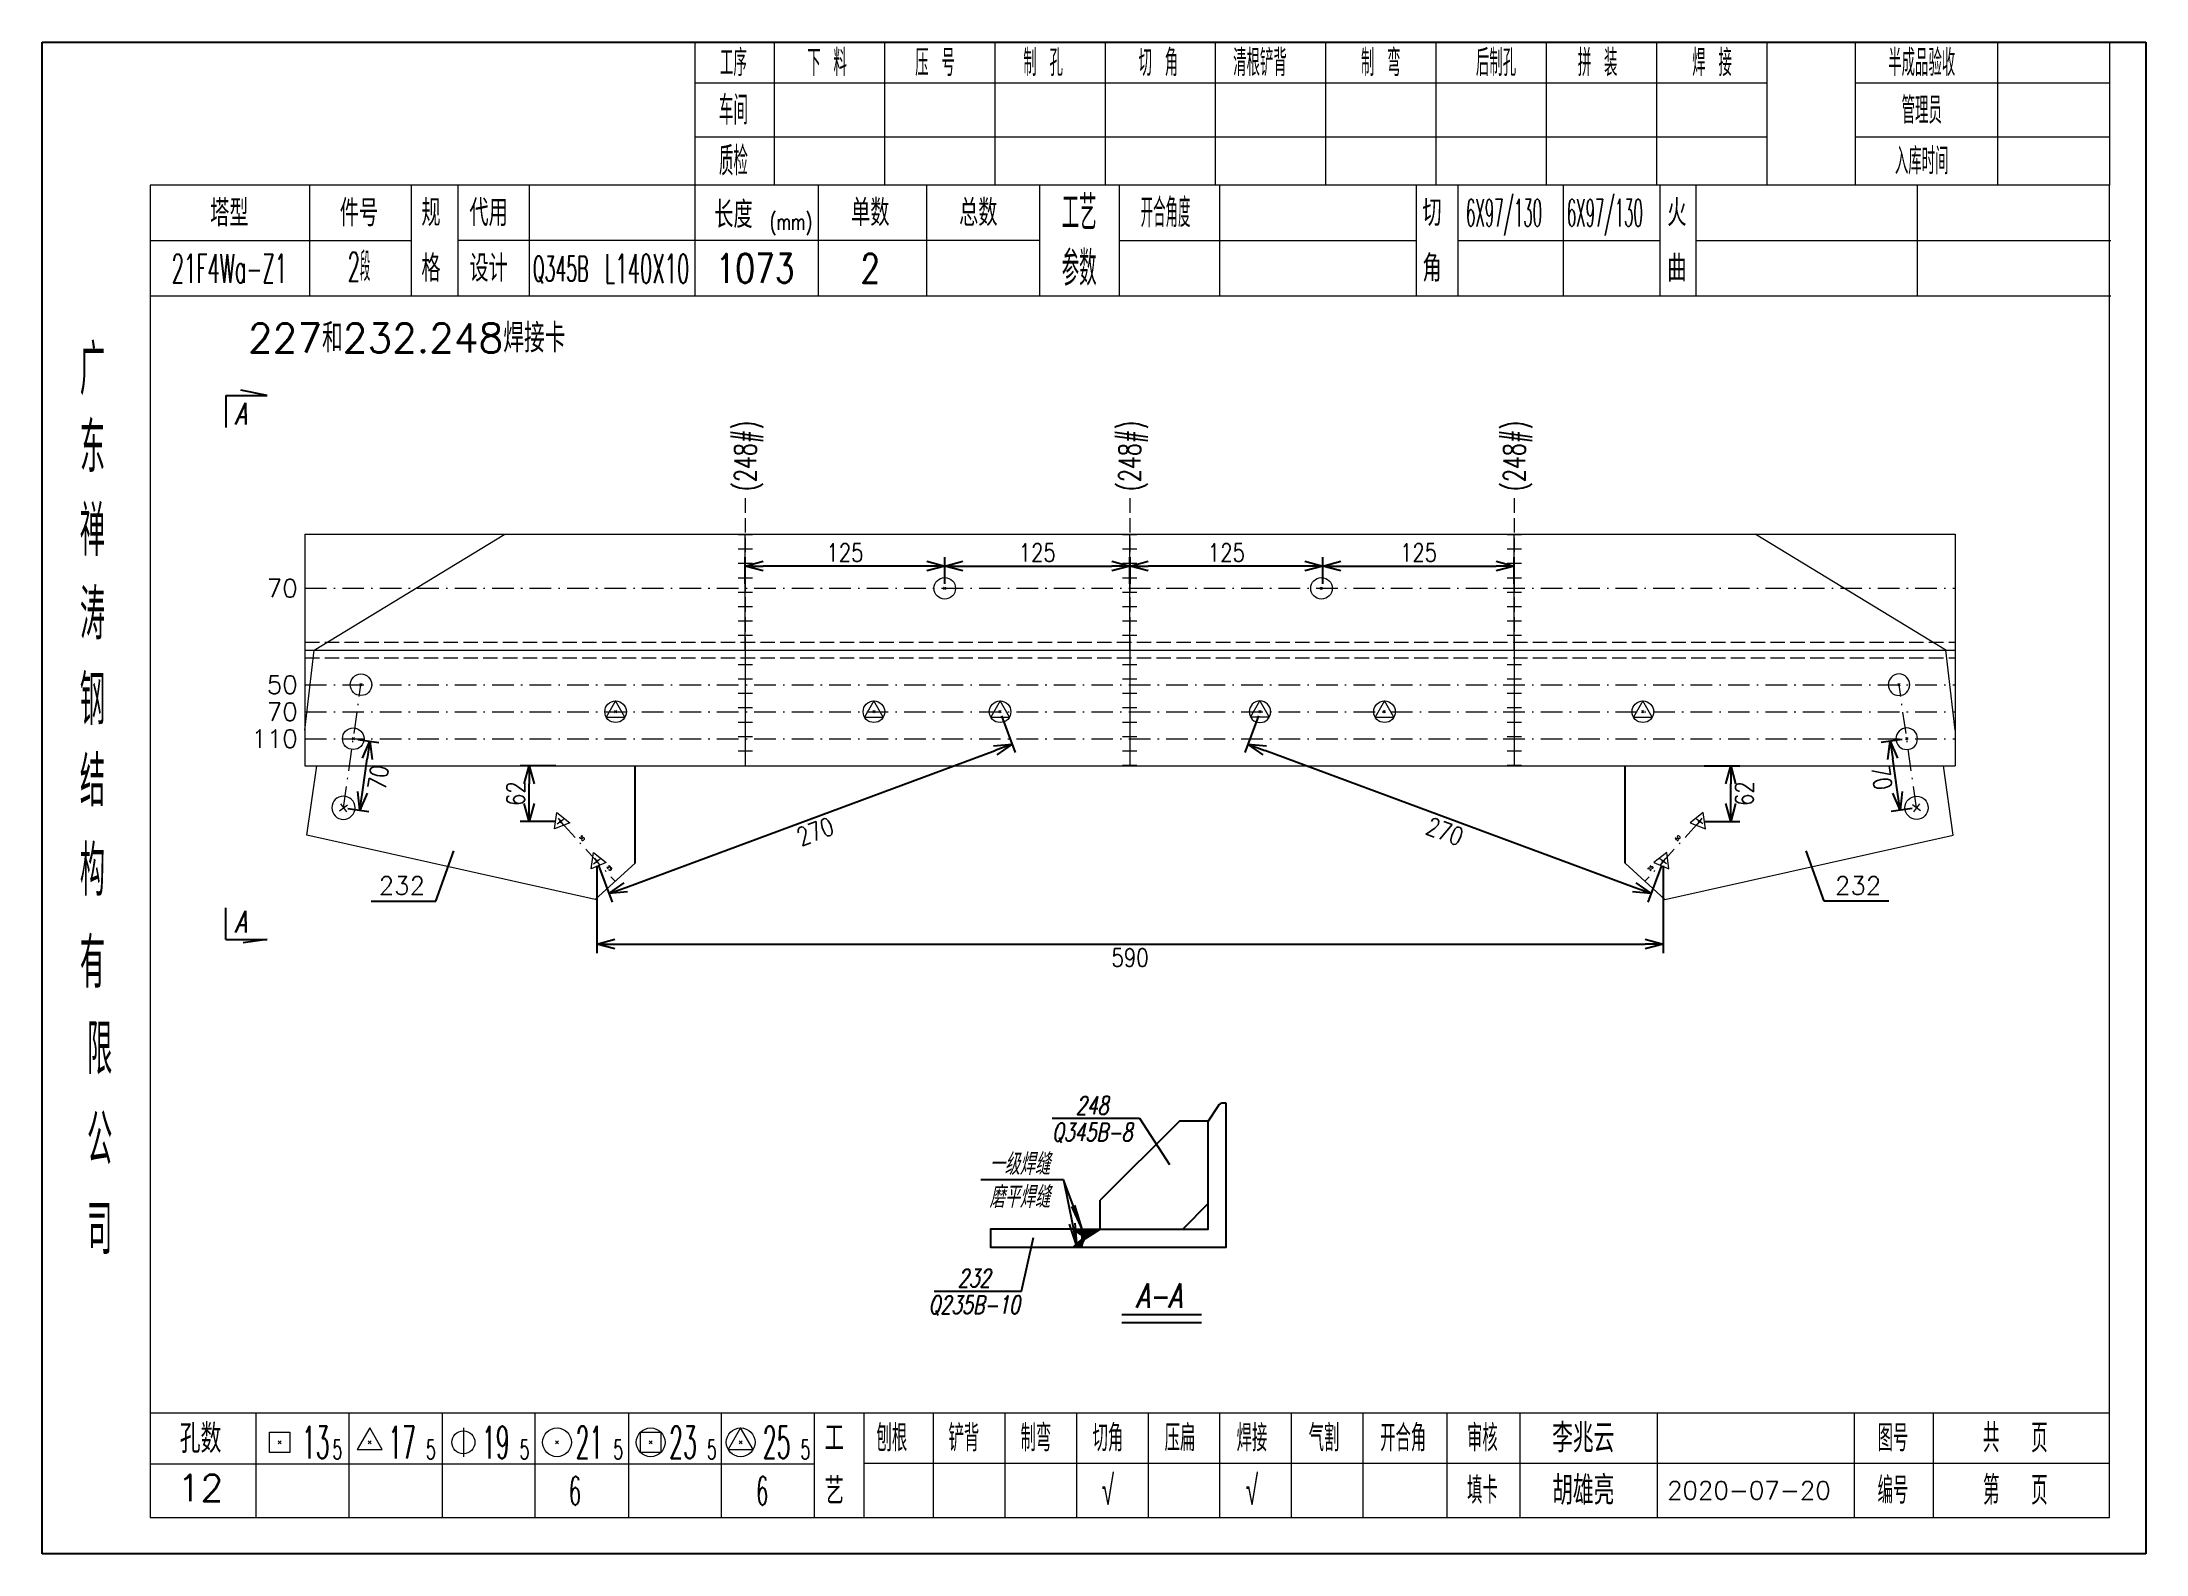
# Model space of a CAD drawing. Extents: x 1310 to 15542, y -76 to 8381.
# Drawn here: x 14001.6 to 14293.8, y 5083.7 to 5293.7 of the extents above; entities that cross this region are included whole.
import ezdxf
from ezdxf.enums import TextEntityAlignment as Align

# ---------------------------------------------------------------- set-up
doc = ezdxf.new("R2010")
doc.units = 0
doc.header["$MEASUREMENT"] = 0
doc.linetypes.add('一点画线', pattern=[5.2, 3, -1, 0.2, -1])
doc.linetypes.add('虚线', pattern=[2.75, 2, -0.75])
doc.layers.get('0').update_dxf_attribs({"linetype": 'CONTINUOUS', "lineweight": 25})
doc.layers.get('Defpoints').update_dxf_attribs({"linetype": 'CONTINUOUS'})
for name, color, linetype, lineweight in [('1', 7, 'CONTINUOUS', 25), ('2', 7, 'CONTINUOUS', 25), ('4', 7, 'CONTINUOUS', 25), ('5', 7, 'CONTINUOUS', 25)]:
    doc.layers.add(name, color=color, linetype=linetype, lineweight=lineweight)
doc.layers.add('12', color=7, linetype='CONTINUOUS')
doc.styles.add('DimFont', font='simplex.shx', dxfattribs={"width": 0.8, "bigfont": 'gbhzfs.shx'})
doc.styles.add('HZ', font='txt.shx', dxfattribs={"width": 0.7, "oblique": 12, "bigfont": 'hztxt.shx'})
doc.styles.get("Standard").update_dxf_attribs({"font": 'simplex.shx', "width": 0.7, "height": 3, "bigfont": 'gbhzfs.shx'})
doc.dimstyles.new('DHDxfDimStyleOpen30', dxfattribs={"dimtxt": 2.5, "dimasz": 2.5, "dimexe": 1.25, "dimexo": 0.625, "dimtad": 2, "dimtxsty": 'DimFont', "dimblk": 'OPEN30', "dimblk1": 'OPEN30', "dimblk2": 'OPEN30', "dimcen": 2.5, "dimadec": 0, "dimazin": 0, "dimtfac": 1, "dimtmove": 0, "dimatfit": 3, "dimfxl": 0, "dimarcsym": 0})

msp = doc.modelspace()

# ---------------------------------------------------------------- texts
at = {"color": 7, "linetype": 'Continuous', "lineweight": 13}
for s, p in [('70', (14037.122, 5217.818)), ('50', (14037.122, 5204.426)), ('70', (14037.122, 5200.676)), ('110', (14037.122, 5196.926)), ('232', (14054.8, 5176.522)), ('232', (14257.002, 5176.522))]:
    msp.add_text(s, height=2.5, dxfattribs=at).set_placement(p, align=Align.MIDDLE_RIGHT)
at = {"layer": '1', "color": 6, "style": 'HZ', "oblique": 12, "width": 0.7}
for s, p in [('一级焊缝', (14137.346, 5136.347)), ('磨平焊缝', (14137.346, 5131.775))]:
    msp.add_text(s, height=3, dxfattribs=at).set_placement(p, align=Align.CENTER)
at = {"layer": '12', "color": 140, "style": 'HZ', "oblique": 12, "width": 0.7}
for s, height, p in [('A', 3, (14029.217, 5240.588)), ('A', 3, (14029.217, 5170.019)), ('248', 2.5, (14147.436, 5144.756)), ('Q345B-8', 2.5, (14147.436, 5141.051)), ('232', 2.5, (14131.051, 5120.765)), ('A-A', 3.4, (14156.667, 5117.885)), ('Q235B-10', 2.5, (14131.051, 5117.06))]:
    msp.add_text(s, height=height, dxfattribs=at).set_placement(p, align=Align.CENTER)
at = {"layer": '2', "color": 7, "linetype": 'Continuous', "lineweight": 13, "width": 0.7}
for p in [(14099.269, 5231.318), (14152.655, 5231.318), (14206.04, 5231.318)]:
    msp.add_text('(248#)', height=3, rotation=90, dxfattribs=at).set_placement(p, align=Align.MIDDLE_LEFT)
at = {"layer": '2', "color": 7, "linetype": 'Continuous', "lineweight": 13}
for s, rotation, p in [('50', 311.8699, (14076.35, 5182.876)), ('50', 48.1301, (14229.023, 5182.876)), ('25', 311.8699, (14080.142, 5178.722)), ('25', 48.1301, (14225.231, 5178.722))]:
    msp.add_text(s, height=0.45, rotation=rotation, dxfattribs=at).set_placement(p, align=Align.BOTTOM_CENTER)
at = {"layer": '4', "color": 1, "linetype": 'Continuous', "lineweight": 25}
for s, height, width, p in [('工序', 3.7, 0.7, (14097.622, 5290.811)), ('下 料', 3.7, 0.7, (14110.622, 5290.811)), ('压 号', 3.7, 0.7, (14125.622, 5290.811)), ('制 孔', 3.7, 0.7, (14140.622, 5290.811)), ('切 角', 3.7, 0.7, (14156.622, 5290.811)), ('清根铲背 ', 3.7, 0.7, (14171.622, 5290.811)), (' 制 弯', 3.7, 0.7, (14186.622, 5290.811)), (' 后制孔', 3.7, 0.7, (14202.622, 5290.811)), ('拼 装', 3.7, 0.7, (14217.622, 5290.811)), (' 焊 接', 3.7, 0.7, (14232.622, 5290.811)), ('半成品验收', 3.7, 0.7, (14262.622, 5290.811)), ('车间', 4, 0.7, (14097.622, 5284.211)), ('管理员', 3.7, 0.7, (14262.622, 5284.211)), ('质检', 4, 0.7, (14097.622, 5277.151)), ('入库时间', 3.7, 0.7, (14262.622, 5277.151)), ('(mm)', 2.24, 0.7, (14105.622, 5268.711)), ('工艺', 4.8, 0.7, (14145.622, 5269.971)), ('开合角度', 4, 0.6, (14157.622, 5269.971)), ('6X97/130', 3.8, 0.4, (14204.622, 5269.971)), ('6X97/130', 3.8, 0.4, (14218.622, 5269.971)), ('21F4Wa-Z1', 4, 0.5, (14027.622, 5262.231)), ('2段', 4, 0.5, (14045.622, 5262.481)), ('L140X10', 4, 0.5, (14085.622, 5262.211)), ('1073', 4, 0.8, (14100.622, 5262.261)), ('2', 4, 0.8, (14116.622, 5262.261)), ('参数', 4.8, 0.7, (14145.622, 5262.261)), ('Q345B', 3.5, 0.5, (14073.622, 5262.211)), ('广', 6.96, 0.7, (14008.622, 5248.181)), ('东', 6.96, 0.7, (14008.622, 5237.391)), ('禅', 6.96, 0.7, (14008.622, 5225.801)), ('涛', 6.96, 0.7, (14008.622, 5214.201)), ('钢', 6.96, 0.7, (14008.622, 5202.311)), ('结', 6.96, 0.7, (14008.622, 5191.001)), ('构', 6.96, 0.7, (14008.622, 5178.621)), ('有', 6.96, 0.7, (14008.622, 5165.811)), ('限', 6.96, 0.7, (14009.622, 5153.811)), ('公', 6.96, 0.7, (14009.622, 5141.271)), ('司', 6.96, 0.7, (14009.622, 5128.791)), ('13', 4.47, 0.5, (14039.622, 5099.211)), ('17', 4.47, 0.5, (14051.622, 5099.211)), ('19', 4.47, 0.5, (14064.622, 5099.211)), ('21', 4.47, 0.5, (14077.622, 5099.211)), ('23', 4.47, 0.5, (14090.622, 5099.211)), ('25', 4.47, 0.5, (14103.622, 5099.211)), ('刨根', 3.7, 0.8, (14119.622, 5099.811)), ('铲背', 3.7, 0.8, (14129.622, 5099.811)), ('制弯', 3.7, 0.8, (14139.622, 5099.811)), ('切角', 3.7, 0.8, (14149.622, 5099.811)), ('压扁', 3.7, 0.8, (14159.622, 5099.811)), ('焊接', 3.7, 0.8, (14169.622, 5099.811)), ('气割', 3.7, 0.8, (14179.622, 5099.811)), ('开合角', 3.7, 0.8, (14190.622, 5099.811)), ('审核', 3.7, 0.8, (14201.622, 5099.811)), ('图号', 3.7, 0.8, (14258.622, 5099.811)), ('共  页', 4, 0.8, (14275.622, 5099.811)), ('5', 2.68, 0.6, (14042.622, 5098.211)), ('5', 2.68, 0.6, (14055.622, 5098.211)), ('5', 2.68, 0.6, (14068.622, 5098.211)), ('5', 2.68, 0.6, (14081.622, 5098.211)), ('5', 2.68, 0.6, (14094.622, 5098.211)), ('5', 2.68, 0.6, (14107.622, 5098.211)), ('√', 4, 0.6, (14149.622, 5092.541)), ('√', 4, 0.6, (14169.622, 5092.541)), ('填卡', 3.7, 0.8, (14201.622, 5092.541)), ('编号', 3.7, 0.8, (14258.622, 5092.541)), ('第  页', 4, 0.8, (14275.622, 5092.541)), ('6', 4, 0.5, (14075.622, 5092.461)), ('6', 4, 0.5, (14101.622, 5092.461))]:
    msp.add_text(s, height=height, dxfattribs=dict(at, width=width)).set_placement(p, align=Align.MIDDLE_CENTER)
for s, height, p in [('塔型', 3.7, (14027.622, 5269.941)), ('件号', 3.7, (14045.622, 5269.941)), ('规', 3.7, (14055.622, 5269.971)), ('代用', 3.7, (14063.622, 5269.971)), ('长度', 3.7, (14097.622, 5269.711)), ('单数', 3.7, (14116.622, 5269.971)), ('总数', 3.7, (14131.622, 5269.971)), ('切', 3.7, (14194.622, 5269.971)), ('火', 3.7, (14228.622, 5269.971)), ('格', 3.7, (14055.622, 5262.261)), ('设计', 3.7, (14063.622, 5262.261)), ('角', 3.7, (14194.622, 5262.261)), ('曲', 3.7, (14228.622, 5262.261)), ('孔数', 4, (14023.622, 5099.731)), ('工', 3.7, (14111.622, 5099.811)), ('李兆云', 4, (14215.622, 5099.811)), ('12', 3.7, (14023.622, 5092.901)), ('胡雄亮', 4, (14215.622, 5092.541)), ('艺', 3.7, (14111.622, 5092.461)), ('2020-07-20', 2.5, (14238.622, 5092.541))]:
    msp.add_text(s, height=height, dxfattribs=at).set_placement(p, align=Align.MIDDLE_CENTER)
at = {"layer": '4', "color": 4, "linetype": 'Continuous', "lineweight": 25}
msp.add_text('227和232.248焊接卡', height=4, dxfattribs=at).set_placement((14052.257, 5252.581), align=Align.MIDDLE_CENTER)

# ---------------------------------------------------------------- blocks, each defined once
blk = doc.blocks.new('孔21.5')
at = {"layer": '5', "color": 7, "linetype": 'Continuous', "lineweight": 13}
for p, q in [((-0.1, -0.1), (0.1, 0.1)), ((0.1, -0.1), (-0.1, 0.1))]:
    blk.add_line(p, q, dxfattribs=at)
blk.add_circle((0, 0), 1, dxfattribs=at)
blk = doc.blocks.new('孔25.5')
at = {"layer": '5', "color": 7, "linetype": 'Continuous', "lineweight": 13}
for p, q in [((0, 1), (-0.866, -0.5)), ((-0.1, -0.1), (0.1, 0.1)), ((0.1, -0.1), (-0.1, 0.1)), ((0.866, -0.5), (0, 1)), ((-0.866, -0.5), (0.866, -0.5))]:
    blk.add_line(p, q, dxfattribs=at)
blk.add_circle((0, 0), 1, dxfattribs=at)
blk = doc.blocks.new('_OPEN30')
at = {"color": 0, "linetype": 'ByBlock', "lineweight": -2}
for p, q in [((-1, 0.27), (0, 0)), ((0, 0), (-1, -0.27)), ((0, 0), (-1, 0))]:
    blk.add_line(p, q, dxfattribs=at)
blk = doc.blocks.new('*D31')
at = {"color": 0, "linetype": 'Continuous', "lineweight": -2}
for p, q in [((14099.27, 5218.44), (14099.27, 5222.16)), ((14124.46, 5220.91), (14101.77, 5220.91)), ((14126.96, 5218.44), (14126.96, 5222.16))]:
    blk.add_line(p, q, dxfattribs=at)
at = {"layer": 'Defpoints', "color": 0, "linetype": 'Continuous'}
for p in [(14099.27, 5220.91), (14099.27, 5217.82), (14126.96, 5217.82)]:
    blk.add_point(p, dxfattribs=at)
at = {"color": 0, "linetype": 'Continuous', "lineweight": -2, "xscale": 2.5, "yscale": 2.5, "zscale": 2.5, "rotation": 180}
blk.add_blockref('_OPEN30', (14099.27, 5220.91), dxfattribs=at)
at = {"color": 0, "linetype": 'Continuous', "lineweight": -2, "xscale": 2.5, "yscale": 2.5, "zscale": 2.5}
blk.add_blockref('_OPEN30', (14126.96, 5220.91), dxfattribs=at)
at = {"color": 0, "linetype": 'Continuous', "insert": (14113.11, 5222.78), "char_height": 2.5, "attachment_point": 5, "style": 'DimFont'}
blk.add_mtext('125', dxfattribs=at)
blk = doc.blocks.new('*D32')
at = {"color": 0, "linetype": 'Continuous', "lineweight": -2}
for p, q in [((14126.96, 5218.44), (14126.96, 5222.16)), ((14129.46, 5220.91), (14150.15, 5220.91)), ((14152.65, 5218.44), (14152.65, 5222.16))]:
    blk.add_line(p, q, dxfattribs=at)
at = {"layer": 'Defpoints', "color": 0, "linetype": 'Continuous'}
for p in [(14152.65, 5220.91), (14126.96, 5217.82), (14152.65, 5217.82)]:
    blk.add_point(p, dxfattribs=at)
at = {"color": 0, "linetype": 'Continuous', "lineweight": -2, "xscale": 2.5, "yscale": 2.5, "zscale": 2.5, "rotation": 180}
blk.add_blockref('_OPEN30', (14126.96, 5220.91), dxfattribs=at)
at = {"color": 0, "linetype": 'Continuous', "lineweight": -2, "xscale": 2.5, "yscale": 2.5, "zscale": 2.5}
blk.add_blockref('_OPEN30', (14152.65, 5220.91), dxfattribs=at)
at = {"color": 0, "linetype": 'Continuous', "insert": (14139.81, 5222.78), "char_height": 2.5, "attachment_point": 5, "style": 'DimFont'}
blk.add_mtext('125', dxfattribs=at)
blk = doc.blocks.new('*D33')
at = {"color": 0, "linetype": 'Continuous', "lineweight": -2}
for p, q in [((14179.45, 5218.44), (14179.45, 5222.16)), ((14181.95, 5220.91), (14203.54, 5220.91)), ((14206.04, 5218.44), (14206.04, 5222.16))]:
    blk.add_line(p, q, dxfattribs=at)
at = {"layer": 'Defpoints', "color": 0, "linetype": 'Continuous'}
for p in [(14206.04, 5220.91), (14179.45, 5217.82), (14206.04, 5217.82)]:
    blk.add_point(p, dxfattribs=at)
at = {"color": 0, "linetype": 'Continuous', "lineweight": -2, "xscale": 2.5, "yscale": 2.5, "zscale": 2.5, "rotation": 180}
blk.add_blockref('_OPEN30', (14179.45, 5220.91), dxfattribs=at)
at = {"color": 0, "linetype": 'Continuous', "lineweight": -2, "xscale": 2.5, "yscale": 2.5, "zscale": 2.5}
blk.add_blockref('_OPEN30', (14206.04, 5220.91), dxfattribs=at)
at = {"color": 0, "linetype": 'Continuous', "insert": (14192.75, 5222.78), "char_height": 2.5, "attachment_point": 5, "style": 'DimFont'}
blk.add_mtext('125', dxfattribs=at)
blk = doc.blocks.new('*D34')
at = {"color": 0, "linetype": 'Continuous', "lineweight": -2}
for p, q in [((14152.69, 5218.44), (14152.69, 5222.16)), ((14176.95, 5220.91), (14155.19, 5220.91)), ((14179.45, 5218.44), (14179.45, 5222.16))]:
    blk.add_line(p, q, dxfattribs=at)
at = {"layer": 'Defpoints', "color": 0, "linetype": 'Continuous'}
for p in [(14152.69, 5220.91), (14152.69, 5217.82), (14179.45, 5217.82)]:
    blk.add_point(p, dxfattribs=at)
at = {"color": 0, "linetype": 'Continuous', "lineweight": -2, "xscale": 2.5, "yscale": 2.5, "zscale": 2.5, "rotation": 180}
blk.add_blockref('_OPEN30', (14152.69, 5220.91), dxfattribs=at)
at = {"color": 0, "linetype": 'Continuous', "lineweight": -2, "xscale": 2.5, "yscale": 2.5, "zscale": 2.5}
blk.add_blockref('_OPEN30', (14179.45, 5220.91), dxfattribs=at)
at = {"color": 0, "linetype": 'Continuous', "insert": (14166.07, 5222.78), "char_height": 2.5, "attachment_point": 5, "style": 'DimFont'}
blk.add_mtext('125', dxfattribs=at)
blk = doc.blocks.new('板孔21.5')
at = {"layer": '5', "color": 7, "linetype": 'Continuous', "lineweight": 13}
for p, q in [((-0.3, -0.3), (0.3, 0.3)), ((0.3, -0.3), (-0.3, 0.3))]:
    blk.add_line(p, q, dxfattribs=at)
blk.add_circle((0, 0), 1, dxfattribs=at)
blk = doc.blocks.new('板孔17.5')
at = {"layer": '5', "color": 7, "linetype": 'Continuous', "lineweight": 13}
for p, q in [((0, 1), (-0.866, -0.5)), ((-0.3, -0.3), (0.3, 0.3)), ((0.3, -0.3), (-0.3, 0.3)), ((0.866, -0.5), (0, 1)), ((-0.866, -0.5), (0.866, -0.5))]:
    blk.add_line(p, q, dxfattribs=at)
at = {"layer": '5', "color": 7, "linetype": 'Continuous', "lineweight": 0}
blk.add_circle((0, 0), 0.1, dxfattribs=at)
blk = doc.blocks.new('*D35')
at = {"color": 0, "linetype": 'Continuous', "lineweight": -2}
for p, q in [((14072.98, 5193.18), (14068.01, 5193.18)), ((14069.26, 5187.94), (14069.26, 5190.68)), ((14072.98, 5185.44), (14068.01, 5185.44))]:
    blk.add_line(p, q, dxfattribs=at)
at = {"layer": 'Defpoints', "color": 0, "linetype": 'Continuous'}
for p in [(14069.26, 5193.18), (14073.6, 5193.18), (14073.6, 5185.44)]:
    blk.add_point(p, dxfattribs=at)
at = {"color": 0, "linetype": 'Continuous', "lineweight": -2, "xscale": 2.5, "yscale": 2.5, "zscale": 2.5}
for p, rotation in [((14069.26, 5193.18), 90), ((14069.26, 5185.44), 270)]:
    blk.add_blockref('_OPEN30', p, dxfattribs=dict(at, rotation=rotation))
at = {"color": 0, "linetype": 'Continuous', "insert": (14067.39, 5189.31), "char_height": 2.5, "attachment_point": 5, "rotation": 90, "style": 'DimFont'}
blk.add_mtext('62', dxfattribs=at)
blk = doc.blocks.new('*D36')
at = {"color": 0, "linetype": 'Continuous', "lineweight": -2}
for p, q in [((14045.45, 5196.84), (14048.37, 5196.42)), ((14046.11, 5189.49), (14046.77, 5194.12)), ((14044.08, 5187.25), (14047, 5186.84))]:
    blk.add_line(p, q, dxfattribs=at)
at = {"layer": 'Defpoints', "color": 0, "linetype": 'Continuous'}
for p in [(14044.83, 5196.93), (14047.13, 5196.6), (14043.46, 5187.34)]:
    blk.add_point(p, dxfattribs=at)
at = {"color": 0, "linetype": 'Continuous', "lineweight": -2, "xscale": 2.5, "yscale": 2.5, "zscale": 2.5}
for p, rotation in [((14047.13, 5196.6), 81.86989764584023), ((14045.76, 5187.01), 261.8698976458402)]:
    blk.add_blockref('_OPEN30', p, dxfattribs=dict(at, rotation=rotation))
at = {"color": 0, "linetype": 'Continuous', "insert": (14048.3, 5191.54), "char_height": 2.5, "attachment_point": 5, "rotation": 81.8699, "style": 'DimFont'}
blk.add_mtext('70', dxfattribs=at)
blk = doc.blocks.new('*D37')
at = {"color": 0, "linetype": 'Continuous', "lineweight": -2}
for p, q in [((14232.4, 5193.18), (14237.36, 5193.18)), ((14236.11, 5187.94), (14236.11, 5190.68)), ((14232.4, 5185.44), (14237.36, 5185.44))]:
    blk.add_line(p, q, dxfattribs=at)
at = {"layer": 'Defpoints', "color": 0, "linetype": 'Continuous'}
for p in [(14231.77, 5193.18), (14236.11, 5193.18), (14231.77, 5185.44)]:
    blk.add_point(p, dxfattribs=at)
at = {"color": 0, "linetype": 'Continuous', "lineweight": -2, "xscale": 2.5, "yscale": 2.5, "zscale": 2.5}
for p, rotation in [((14236.11, 5193.18), 90), ((14236.11, 5185.44), 270)]:
    blk.add_blockref('_OPEN30', p, dxfattribs=dict(at, rotation=rotation))
at = {"color": 0, "linetype": 'Continuous', "insert": (14237.99, 5189.31), "char_height": 2.5, "attachment_point": 5, "rotation": 90, "style": 'DimFont'}
blk.add_mtext('62', dxfattribs=at)
blk = doc.blocks.new('*D38')
at = {"color": 0, "linetype": 'Continuous', "lineweight": -2}
for p, q in [((14259.92, 5196.84), (14257.01, 5196.42)), ((14259.26, 5189.49), (14258.6, 5194.12)), ((14261.29, 5187.25), (14258.38, 5186.84))]:
    blk.add_line(p, q, dxfattribs=at)
at = {"layer": 'Defpoints', "color": 0, "linetype": 'Continuous'}
for p in [(14258.25, 5196.6), (14260.54, 5196.93), (14261.91, 5187.34)]:
    blk.add_point(p, dxfattribs=at)
at = {"color": 0, "linetype": 'Continuous', "lineweight": -2, "xscale": 2.5, "yscale": 2.5, "zscale": 2.5}
for p, rotation in [((14258.25, 5196.6), 98.13010235415979), ((14259.61, 5187.01), 278.1301023541598)]:
    blk.add_blockref('_OPEN30', p, dxfattribs=dict(at, rotation=rotation))
at = {"color": 0, "linetype": 'Continuous', "insert": (14257.07, 5191.54), "char_height": 2.5, "attachment_point": 5, "rotation": 278.1301, "style": 'DimFont'}
blk.add_mtext('70', dxfattribs=at)
blk = doc.blocks.new('*D39')
at = {"color": 0, "linetype": 'Continuous', "lineweight": -2}
for p, q in [((14134.86, 5200.09), (14136.74, 5195.01)), ((14082.67, 5176.28), (14133.97, 5195.31)), ((14078.87, 5179.32), (14080.76, 5174.24))]:
    blk.add_line(p, q, dxfattribs=at)
at = {"layer": 'Defpoints', "color": 0, "linetype": 'Continuous'}
for p in [(14134.64, 5200.68), (14136.31, 5196.18), (14078.66, 5179.9)]:
    blk.add_point(p, dxfattribs=at)
at = {"color": 0, "linetype": 'Continuous', "lineweight": -2, "xscale": 2.5, "yscale": 2.5, "zscale": 2.5}
for p, rotation in [((14136.31, 5196.18), 20.35494384151044), ((14080.32, 5175.41), 200.3549438415104)]:
    blk.add_blockref('_OPEN30', p, dxfattribs=dict(at, rotation=rotation))
at = {"color": 0, "linetype": 'Continuous', "insert": (14108.97, 5184.04), "char_height": 2.5, "attachment_point": 5, "rotation": 20.3549, "style": 'DimFont'}
blk.add_mtext('270', dxfattribs=at)
blk = doc.blocks.new('*D40')
at = {"color": 0, "linetype": 'Continuous', "lineweight": -2}
for p, q in [((14170.51, 5200.09), (14168.63, 5195.01)), ((14222.71, 5176.28), (14171.41, 5195.31)), ((14226.5, 5179.32), (14224.61, 5174.24))]:
    blk.add_line(p, q, dxfattribs=at)
at = {"layer": 'Defpoints', "color": 0, "linetype": 'Continuous'}
for p in [(14170.73, 5200.68), (14169.06, 5196.18), (14226.72, 5179.9)]:
    blk.add_point(p, dxfattribs=at)
at = {"color": 0, "linetype": 'Continuous', "lineweight": -2, "xscale": 2.5, "yscale": 2.5, "zscale": 2.5}
for p, rotation in [((14169.06, 5196.18), 159.6450561584895), ((14225.05, 5175.41), 339.6450561584895)]:
    blk.add_blockref('_OPEN30', p, dxfattribs=dict(at, rotation=rotation))
at = {"color": 0, "linetype": 'Continuous', "insert": (14196.4, 5184.04), "char_height": 2.5, "attachment_point": 5, "rotation": 339.6451, "style": 'DimFont'}
blk.add_mtext('270', dxfattribs=at)
blk = doc.blocks.new('*D41')
at = {"color": 0, "linetype": 'Continuous', "lineweight": -2}
for p, q in [((14078.66, 5179.28), (14078.66, 5167.15)), ((14226.72, 5179.28), (14226.72, 5167.15)), ((14081.16, 5168.4), (14224.22, 5168.4))]:
    blk.add_line(p, q, dxfattribs=at)
at = {"layer": 'Defpoints', "color": 0, "linetype": 'Continuous'}
for p in [(14078.66, 5179.9), (14226.72, 5179.9), (14226.72, 5168.4)]:
    blk.add_point(p, dxfattribs=at)
at = {"color": 0, "linetype": 'Continuous', "lineweight": -2, "xscale": 2.5, "yscale": 2.5, "zscale": 2.5, "rotation": 180}
blk.add_blockref('_OPEN30', (14078.66, 5168.4), dxfattribs=at)
at = {"color": 0, "linetype": 'Continuous', "lineweight": -2, "xscale": 2.5, "yscale": 2.5, "zscale": 2.5}
blk.add_blockref('_OPEN30', (14226.72, 5168.4), dxfattribs=at)
at = {"color": 0, "linetype": 'Continuous', "insert": (14152.69, 5166.53), "char_height": 2.5, "attachment_point": 5, "style": 'DimFont'}
blk.add_mtext('590', dxfattribs=at)
blk = doc.blocks.new('CTJGK')
at = {"color": 6, "linetype": 'Continuous'}
for p, q in [((0, 209.97), (292.13, 209.97)), ((0, 0), (0, 209.97)), ((292.13, 209.97), (292.13, 0)), ((292.13, 0), (0, 0))]:
    blk.add_line(p, q, dxfattribs=at)

# ---------------------------------------------------------------- dimensions: what is measured, and where the dimension line sits
at = {"color": 0, "linetype": 'Continuous'}
for base, p1, p2, text, picture, middle in [((14099.269, 5220.908), (14126.96, 5217.818), (14099.269, 5217.818), '125', '*D31', (14113.115, 5222.783)), ((14152.687, 5220.908), (14179.451, 5217.818), (14152.687, 5217.818), '125', '*D34', (14166.069, 5222.783)), ((14226.717, 5168.405), (14078.657, 5179.905), (14226.717, 5179.905), '590', '*D41', (14152.687, 5166.53))]:
    dim = msp.add_linear_dim(base=base, p1=p1, p2=p2, text=text, dimstyle='DHDxfDimStyleOpen30', dxfattribs=at)
    dim.commit()
    dim.dimension.update_dxf_attribs({"geometry": picture, "text_midpoint": middle})
for base, p1, p2, angle, text, picture, middle in [((14152.655, 5220.908), (14126.96, 5217.818), (14152.655, 5217.818), 180, '125', '*D32', (14139.807, 5222.783)), ((14206.04, 5220.908), (14179.451, 5217.818), (14206.04, 5217.818), 180, '125', '*D33', (14192.745, 5222.783)), ((14069.263, 5193.176), (14073.6, 5185.444), (14073.6, 5193.176), 90, '62', '*D35', (14067.388, 5189.31)), ((14236.111, 5193.176), (14231.773, 5185.444), (14231.773, 5193.176), 90, '62', '*D37', (14237.986, 5189.31))]:
    dim = msp.add_linear_dim(base=base, p1=p1, p2=p2, angle=angle, text=text, dimstyle='DHDxfDimStyleOpen30', dxfattribs=at)
    dim.commit()
    dim.dimension.update_dxf_attribs({"geometry": picture, "text_midpoint": middle})
for p1, p2, distance, text, picture, middle in [((14078.657, 5179.905), (14134.642, 5200.676), -4.793, '270', '*D39', (14108.969, 5184.039)), ((14226.717, 5179.905), (14170.731, 5200.676), 4.793, '270', '*D40', (14196.405, 5184.039)), ((14043.464, 5187.342), (14044.833, 5196.926), -2.318, '70', '*D36', (14048.299, 5191.541)), ((14261.91, 5187.342), (14260.541, 5196.926), 2.318, '70', '*D38', (14257.074, 5191.541))]:
    dim = msp.add_aligned_dim(p1=p1, p2=p2, distance=distance, text=text, dimstyle='DHDxfDimStyleOpen30', dxfattribs=at)
    dim.commit()
    dim.dimension.update_dxf_attribs({"geometry": picture, "text_midpoint": middle})

# ---------------------------------------------------------------- hatches: boundary and pattern name
msp.add_hatch(color=256).paths.add_polyline_path([(14145.147, 5128.827), (14145.167, 5128.573), (14146.054, 5127.954), (14146.054, 5127.454), (14145.311, 5126.785), (14145.348, 5126.327), (14146.054, 5126.327), (14146.054, 5126.68, -0.2557171), (14146.515, 5127.522), (14148.554, 5128.827)])
h = msp.add_hatch(color=256)
h.paths.add_polyline_path([(14145.223, 5126.705), (14144.804, 5126.327), (14145.348, 5126.327)])
h.paths.add_polyline_path([(14145.264, 5126.742), (14145.223, 5126.705), (14145.348, 5126.327)])
h.paths.add_polyline_path([(14145.311, 5126.785), (14145.264, 5126.742), (14145.348, 5126.327)])

# ---------------------------------------------------------------- linework, layer by layer
for p, q in [((14027.155, 5244.573), (14032.897, 5244.573)), ((14027.155, 5244.573), (14027.155, 5240.143)), ((14032.897, 5244.573), (14029.209, 5245.32)), ((14027.155, 5169.034), (14027.155, 5173.464)), ((14027.155, 5169.034), (14032.897, 5169.034)), ((14032.897, 5169.034), (14029.564, 5168.576)), ((14141.859, 5144.215), (14153.993, 5144.215)), ((14159.554, 5143.827), (14148.554, 5132.827)), ((14153.993, 5144.215), (14158.186, 5137.778)), ((14163.554, 5143.827), (14159.554, 5143.827)), ((14148.554, 5128.827), (14148.554, 5132.827)), ((14163.554, 5132.363), (14160.018, 5128.827)), ((14137.608, 5120.223), (14139.277, 5127.678)), ((14125.474, 5120.223), (14137.608, 5120.223)), ((14151.562, 5116.982), (14162.6, 5116.982)), ((14151.562, 5115.875), (14162.6, 5115.875))]:
    msp.add_line(p, q)
at = {"color": 7, "linetype": 'Continuous', "lineweight": 18}
for p, q in [((14038.122, 5225.318), (14038.122, 5193.176)), ((14038.122, 5225.318), (14267.252, 5225.318)), ((14267.252, 5225.318), (14267.252, 5193.176)), ((14038.122, 5209.247), (14267.252, 5209.247))]:
    msp.add_line(p, q, dxfattribs=at)
at = {"color": 7, "linetype": 'Continuous', "lineweight": 13}
for p, q in [((14039.403, 5209.247), (14065.882, 5225.318)), ((14265.97, 5209.247), (14239.491, 5225.318)), ((14038.122, 5198.112), (14039.403, 5209.247)), ((14267.252, 5198.112), (14265.97, 5209.247))]:
    msp.add_line(p, q, dxfattribs=at)
at = {"color": 3, "linetype": '一点画线', "lineweight": 13}
for p, q in [((14038.122, 5217.818), (14267.252, 5217.818)), ((14038.122, 5204.426), (14267.252, 5204.426)), ((14038.122, 5200.676), (14267.252, 5200.676)), ((14038.122, 5196.926), (14267.252, 5196.926))]:
    msp.add_line(p, q, dxfattribs=at)
at = {"color": 1, "linetype": '虚线', "lineweight": 18}
for p, q in [((14038.122, 5210.318), (14267.252, 5210.318)), ((14038.122, 5208.176), (14267.252, 5208.176))]:
    msp.add_line(p, q, dxfattribs=at)
at = {"color": 0, "linetype": 'Continuous'}
for p, q in [((14083.954, 5179.664), (14083.954, 5193.176)), ((14221.419, 5179.664), (14221.419, 5193.176)), ((14056.302, 5174.38), (14058.784, 5181.34)), ((14249.071, 5174.38), (14246.589, 5181.34)), ((14047.339, 5174.38), (14056.302, 5174.38)), ((14258.034, 5174.38), (14249.071, 5174.38)), ((14164.859, 5145.866), (14163.554, 5143.827)), ((14164.859, 5145.866), (14163.554, 5143.827)), ((14166.054, 5146.327), (14165.701, 5146.327)), ((14166.054, 5146.327), (14165.701, 5146.327)), ((14143.454, 5135.661), (14145.348, 5126.327)), ((14145.348, 5126.327), (14144.295, 5129.502)), ((14146.054, 5127.954), (14144.804, 5128.827)), ((14144.804, 5128.827), (14148.554, 5128.827)), ((14146.054, 5127.454), (14144.804, 5126.327)), ((14145.348, 5126.327), (14145.08, 5129.661)), ((14146.515, 5127.522), (14148.554, 5128.827)), ((14144.804, 5126.327), (14146.054, 5126.327)), ((14146.054, 5126.327), (14146.054, 5126.68))]:
    msp.add_line(p, q, dxfattribs=at)
for points in [[(14146.054, 5126.327), (14166.054, 5126.327), (14166.054, 5146.327)], [(14148.554, 5128.827), (14163.554, 5128.827), (14163.554, 5143.827)]]:
    msp.add_lwpolyline(points)
for points in [[(14144.804, 5128.827), (14133.309, 5128.827), (14133.309, 5126.327), (14144.804, 5126.327)], [(14146.054, 5127.454), (14146.054, 5127.954)]]:
    msp.add_lwpolyline(points, dxfattribs=at)
for centre, start, end in [((14165.701, 5145.327), 90, 147.37649), ((14165.701, 5145.327), 90, 147.37649), ((14147.054, 5126.68), 122.62351, 180)]:
    msp.add_arc(centre, 1, start, end, dxfattribs=at)
at = {"layer": '1', "color": 7, "linetype": 'Continuous', "lineweight": 18}
for p, q in [((14038.122, 5193.176), (14267.252, 5193.176)), ((14038.372, 5183.524), (14039.751, 5193.176)), ((14039.751, 5193.176), (14083.954, 5193.176)), ((14267.001, 5183.524), (14265.622, 5193.176)), ((14078.416, 5174.607), (14038.372, 5183.524)), ((14226.957, 5174.607), (14267.001, 5183.524)), ((14083.954, 5179.664), (14078.416, 5174.607)), ((14221.419, 5179.664), (14226.957, 5174.607))]:
    msp.add_line(p, q, dxfattribs=at)
at = {"layer": '1', "color": 2}
for p, q in [((14143.454, 5135.661), (14131.989, 5135.661)), ((14146.054, 5128.827), (14143.454, 5135.661)), ((14146.054, 5128.827), (14144.626, 5131.975)), ((14146.054, 5128.827), (14145.028, 5132.128))]:
    msp.add_line(p, q, dxfattribs=at)
at = {"layer": '2', "color": 216, "linetype": '虚线', "lineweight": 13}
for p, q in [((14099.269, 5230.318), (14099.269, 5193.176)), ((14152.655, 5230.318), (14152.655, 5193.176)), ((14206.04, 5230.318), (14206.04, 5193.176))]:
    msp.add_line(p, q, dxfattribs=at)
at = {"layer": '2', "color": 7, "linetype": 'Continuous', "lineweight": 13}
for p, q in [((14100.269, 5225.247), (14098.269, 5225.247)), ((14099.269, 5209.247), (14099.269, 5225.318)), ((14153.655, 5225.247), (14151.655, 5225.247)), ((14152.655, 5209.247), (14152.655, 5225.318)), ((14207.04, 5225.247), (14205.04, 5225.247)), ((14206.04, 5209.247), (14206.04, 5225.318)), ((14100.269, 5223.247), (14098.269, 5223.247)), ((14100.269, 5221.247), (14098.269, 5221.247)), ((14153.655, 5223.247), (14151.655, 5223.247)), ((14153.655, 5221.247), (14151.655, 5221.247)), ((14207.04, 5223.247), (14205.04, 5223.247)), ((14207.04, 5221.247), (14205.04, 5221.247)), ((14100.269, 5219.247), (14098.269, 5219.247)), ((14153.655, 5219.247), (14151.655, 5219.247)), ((14207.04, 5219.247), (14205.04, 5219.247)), ((14100.269, 5217.247), (14098.269, 5217.247)), ((14100.269, 5215.247), (14098.269, 5215.247)), ((14153.655, 5217.247), (14151.655, 5217.247)), ((14153.655, 5215.247), (14151.655, 5215.247)), ((14207.04, 5217.247), (14205.04, 5217.247)), ((14207.04, 5215.247), (14205.04, 5215.247)), ((14100.269, 5213.247), (14098.269, 5213.247)), ((14153.655, 5213.247), (14151.655, 5213.247)), ((14207.04, 5213.247), (14205.04, 5213.247)), ((14100.269, 5211.247), (14098.269, 5211.247)), ((14099.269, 5209.247), (14099.269, 5193.176)), ((14153.655, 5211.247), (14151.655, 5211.247)), ((14152.655, 5209.247), (14152.655, 5193.176)), ((14207.04, 5211.247), (14205.04, 5211.247)), ((14206.04, 5209.247), (14206.04, 5193.176)), ((14098.269, 5207.247), (14100.269, 5207.247)), ((14151.655, 5207.247), (14153.655, 5207.247)), ((14205.04, 5207.247), (14207.04, 5207.247)), ((14098.269, 5205.247), (14100.269, 5205.247)), ((14098.269, 5203.247), (14100.269, 5203.247)), ((14151.655, 5205.247), (14153.655, 5205.247)), ((14151.655, 5203.247), (14153.655, 5203.247)), ((14205.04, 5205.247), (14207.04, 5205.247)), ((14205.04, 5203.247), (14207.04, 5203.247)), ((14098.269, 5201.247), (14100.269, 5201.247)), ((14151.655, 5201.247), (14153.655, 5201.247)), ((14205.04, 5201.247), (14207.04, 5201.247)), ((14098.269, 5199.247), (14100.269, 5199.247)), ((14098.269, 5197.247), (14100.269, 5197.247)), ((14151.655, 5199.247), (14153.655, 5199.247)), ((14151.655, 5197.247), (14153.655, 5197.247)), ((14205.04, 5199.247), (14207.04, 5199.247)), ((14205.04, 5197.247), (14207.04, 5197.247)), ((14098.269, 5195.247), (14100.269, 5195.247)), ((14151.655, 5195.247), (14153.655, 5195.247)), ((14205.04, 5195.247), (14207.04, 5195.247)), ((14151.655, 5193.247), (14153.655, 5193.247)), ((14205.04, 5193.247), (14207.04, 5193.247))]:
    msp.add_line(p, q, dxfattribs=at)
at = {"layer": '2', "color": 9, "linetype": '一点画线', "lineweight": 13}
for p, q in [((14043.464, 5187.342), (14045.904, 5204.426)), ((14261.91, 5187.342), (14259.469, 5204.426)), ((14073.6, 5185.444), (14081.185, 5177.135)), ((14231.773, 5185.444), (14224.188, 5177.135))]:
    msp.add_line(p, q, dxfattribs=at)
at = {"layer": '4', "color": 1, "linetype": 'Continuous', "lineweight": 18}
for p, q in [((14001.622, 5293.681), (14001.622, 5083.711)), ((14293.752, 5293.681), (14001.622, 5293.681)), ((14092.252, 5293.681), (14092.252, 5273.841)), ((14103.282, 5293.681), (14103.282, 5273.821)), ((14118.592, 5293.681), (14118.592, 5273.821)), ((14133.912, 5293.681), (14133.912, 5273.821)), ((14149.222, 5293.681), (14149.222, 5273.821)), ((14164.532, 5293.681), (14164.532, 5273.821)), ((14179.842, 5293.681), (14179.842, 5273.821)), ((14195.162, 5293.681), (14195.162, 5273.821)), ((14210.472, 5293.681), (14210.472, 5273.821)), ((14225.782, 5293.681), (14225.782, 5273.821)), ((14241.092, 5293.681), (14241.092, 5273.841)), ((14241.092, 5293.681), (14241.092, 5273.821)), ((14253.372, 5293.681), (14253.372, 5273.821)), ((14273.122, 5293.681), (14273.122, 5273.821)), ((14288.702, 5293.681), (14288.702, 5273.821)), ((14293.752, 5263.881), (14293.752, 5293.681)), ((14241.092, 5287.951), (14092.252, 5287.951)), ((14288.702, 5287.951), (14253.372, 5287.951)), ((14241.092, 5280.471), (14092.252, 5280.471)), ((14288.702, 5280.471), (14253.372, 5280.471)), ((14016.632, 5273.821), (14016.632, 5088.761)), ((14288.702, 5273.821), (14016.632, 5273.821)), ((14038.752, 5273.831), (14038.752, 5258.411)), ((14052.902, 5258.411), (14052.902, 5273.821)), ((14059.402, 5258.411), (14059.402, 5273.821)), ((14069.272, 5273.821), (14069.272, 5258.411)), ((14092.252, 5273.841), (14092.252, 5258.411)), ((14109.372, 5273.821), (14109.372, 5258.411)), ((14124.422, 5273.821), (14124.422, 5258.411)), ((14140.122, 5273.821), (14140.122, 5258.411)), ((14151.182, 5273.821), (14151.182, 5258.411)), ((14165.132, 5273.821), (14165.132, 5258.411)), ((14192.432, 5273.821), (14192.432, 5258.411)), ((14198.192, 5273.821), (14198.192, 5258.411)), ((14212.812, 5273.821), (14212.812, 5258.411)), ((14226.272, 5273.821), (14226.272, 5258.411)), ((14231.262, 5273.821), (14231.262, 5258.411)), ((14262.002, 5273.821), (14262.002, 5258.411)), ((14288.702, 5088.761), (14288.702, 5273.821)), ((14052.902, 5266.061), (14016.632, 5266.061)), ((14140.122, 5266.111), (14059.402, 5266.111)), ((14151.182, 5266.111), (14192.432, 5266.111)), ((14198.192, 5266.111), (14226.272, 5266.111)), ((14231.262, 5266.111), (14288.882, 5266.111)), ((14293.752, 5083.711), (14293.752, 5263.881)), ((14288.882, 5258.411), (14016.632, 5258.411)), ((14016.632, 5103.291), (14288.702, 5103.291)), ((14031.322, 5103.291), (14031.322, 5088.761)), ((14044.252, 5088.761), (14044.252, 5103.291)), ((14057.182, 5103.291), (14057.182, 5088.761)), ((14070.102, 5088.761), (14070.102, 5103.291)), ((14083.032, 5103.291), (14083.032, 5088.761)), ((14095.962, 5088.761), (14095.962, 5103.291)), ((14108.882, 5088.761), (14108.882, 5103.291)), ((14115.752, 5088.761), (14115.752, 5103.291)), ((14125.412, 5088.761), (14125.412, 5103.291)), ((14135.352, 5088.761), (14135.352, 5103.291)), ((14145.292, 5088.761), (14145.292, 5103.291)), ((14155.242, 5088.761), (14155.242, 5103.291)), ((14165.182, 5088.761), (14165.182, 5103.291)), ((14175.122, 5088.761), (14175.122, 5103.291)), ((14185.072, 5088.761), (14185.072, 5103.291)), ((14196.712, 5088.761), (14196.712, 5103.291)), ((14206.862, 5088.761), (14206.862, 5103.291)), ((14225.922, 5088.761), (14225.922, 5103.291)), ((14253.302, 5088.761), (14253.302, 5103.291)), ((14264.262, 5088.761), (14264.262, 5103.291)), ((14108.882, 5096.161), (14016.632, 5096.161)), ((14115.712, 5096.321), (14288.702, 5096.321)), ((14016.632, 5088.761), (14288.702, 5088.761)), ((14001.622, 5083.711), (14293.752, 5083.711))]:
    msp.add_line(p, q, dxfattribs=at)
at = {"layer": '4', "color": 7, "linetype": 'Continuous', "lineweight": 13}
for p, q in [((14033.208, 5097.797), (14033.208, 5100.625)), ((14033.208, 5100.625), (14036.036, 5100.625)), ((14036.036, 5100.625), (14036.036, 5097.797)), ((14047.122, 5101.211), (14045.39, 5098.211)), ((14048.854, 5098.211), (14047.122, 5101.211)), ((14060.122, 5101.211), (14060.122, 5097.211)), ((14084.708, 5097.797), (14084.708, 5100.625)), ((14084.708, 5100.625), (14087.536, 5100.625)), ((14087.536, 5100.625), (14087.536, 5097.797)), ((14098.622, 5101.211), (14096.89, 5098.211)), ((14100.354, 5098.211), (14098.622, 5101.211)), ((14036.036, 5097.797), (14033.208, 5097.797)), ((14034.422, 5099.011), (14034.822, 5099.411)), ((14034.822, 5099.011), (14034.422, 5099.411)), ((14045.39, 5098.211), (14048.854, 5098.211)), ((14046.922, 5099.011), (14047.322, 5099.411)), ((14047.322, 5099.011), (14046.922, 5099.411)), ((14072.922, 5099.011), (14073.322, 5099.411)), ((14073.322, 5099.011), (14072.922, 5099.411)), ((14087.536, 5097.797), (14084.708, 5097.797)), ((14085.922, 5099.011), (14086.322, 5099.411)), ((14086.322, 5099.011), (14085.922, 5099.411)), ((14096.89, 5098.211), (14100.354, 5098.211)), ((14098.422, 5099.011), (14098.822, 5099.411)), ((14098.822, 5099.011), (14098.422, 5099.411))]:
    msp.add_line(p, q, dxfattribs=at)
for centre, radius in [((14060.122, 5099.211), 1.6), ((14073.122, 5099.211), 2), ((14086.122, 5099.211), 2), ((14098.622, 5099.211), 2)]:
    msp.add_circle(centre, radius, dxfattribs=at)

# ---------------------------------------------------------------- block references
at = {"color": 0, "linetype": 'Continuous'}
msp.add_blockref('CTJGK', (14001.622, 5083.711), dxfattribs=at)
at = {"color": 8, "linetype": 'Continuous', "lineweight": 9, "xscale": 1.5, "yscale": 1.5, "zscale": 1.5}
for p in [(14126.96, 5217.818), (14179.273, 5217.818)]:
    msp.add_blockref('孔21.5', p, dxfattribs=at)
at = {"layer": '1', "color": 8, "linetype": 'Continuous', "lineweight": 9, "yscale": 1.5, "zscale": 1.5}
for name, p, xscale in [('孔21.5', (14045.904, 5204.426), 1.5), ('孔21.5', (14259.469, 5204.426), -1.5), ('孔25.5', (14081.257, 5200.676), 1.5), ('孔25.5', (14117.132, 5200.676), 1.5), ('孔25.5', (14134.642, 5200.676), 1.5), ('孔25.5', (14170.731, 5200.676), -1.5), ('孔25.5', (14188.028, 5200.676), 1.5), ('孔25.5', (14223.903, 5200.676), 1.5), ('孔21.5', (14044.833, 5196.926), 1.5), ('孔21.5', (14260.541, 5196.926), -1.5)]:
    msp.add_blockref(name, p, dxfattribs=dict(at, xscale=xscale))
at = {"layer": '1', "color": 7, "linetype": 'Continuous', "lineweight": 0}
for name, p, xscale, yscale, zscale, rotation in [('板孔21.5', (14043.464, 5187.342), -1.612499999999597, 1.612499999999955, 1.6125, 261.869897645908), ('板孔21.5', (14261.91, 5187.342), 1.612499999999597, 1.612499999999955, 1.6125, 98.13010235409199), ('板孔17.5', (14073.6, 5185.444), -1.312500000000222, 1.3125, 1.3125, 261.8698976457808), ('板孔17.5', (14231.773, 5185.444), 1.312500000000222, 1.3125, 1.3125, 98.13010235421916), ('板孔17.5', (14078.657, 5179.905), -1.312500000000222, 1.3125, 1.3125, 261.8698976457808), ('板孔17.5', (14226.717, 5179.905), 1.312500000000222, 1.3125, 1.3125, 98.13010235421916)]:
    msp.add_blockref(name, p, dxfattribs=dict(at, xscale=xscale, yscale=yscale, zscale=zscale, rotation=rotation))

msp.set_redraw_order([(e.dxf.handle, doc.entitydb.next_handle()) for e in msp.query("TEXT MTEXT ATTDEF DIMENSION ARC_DIMENSION")])  # texts and dimensions are drawn at this point

doc.saveas('drawing.dxf')
